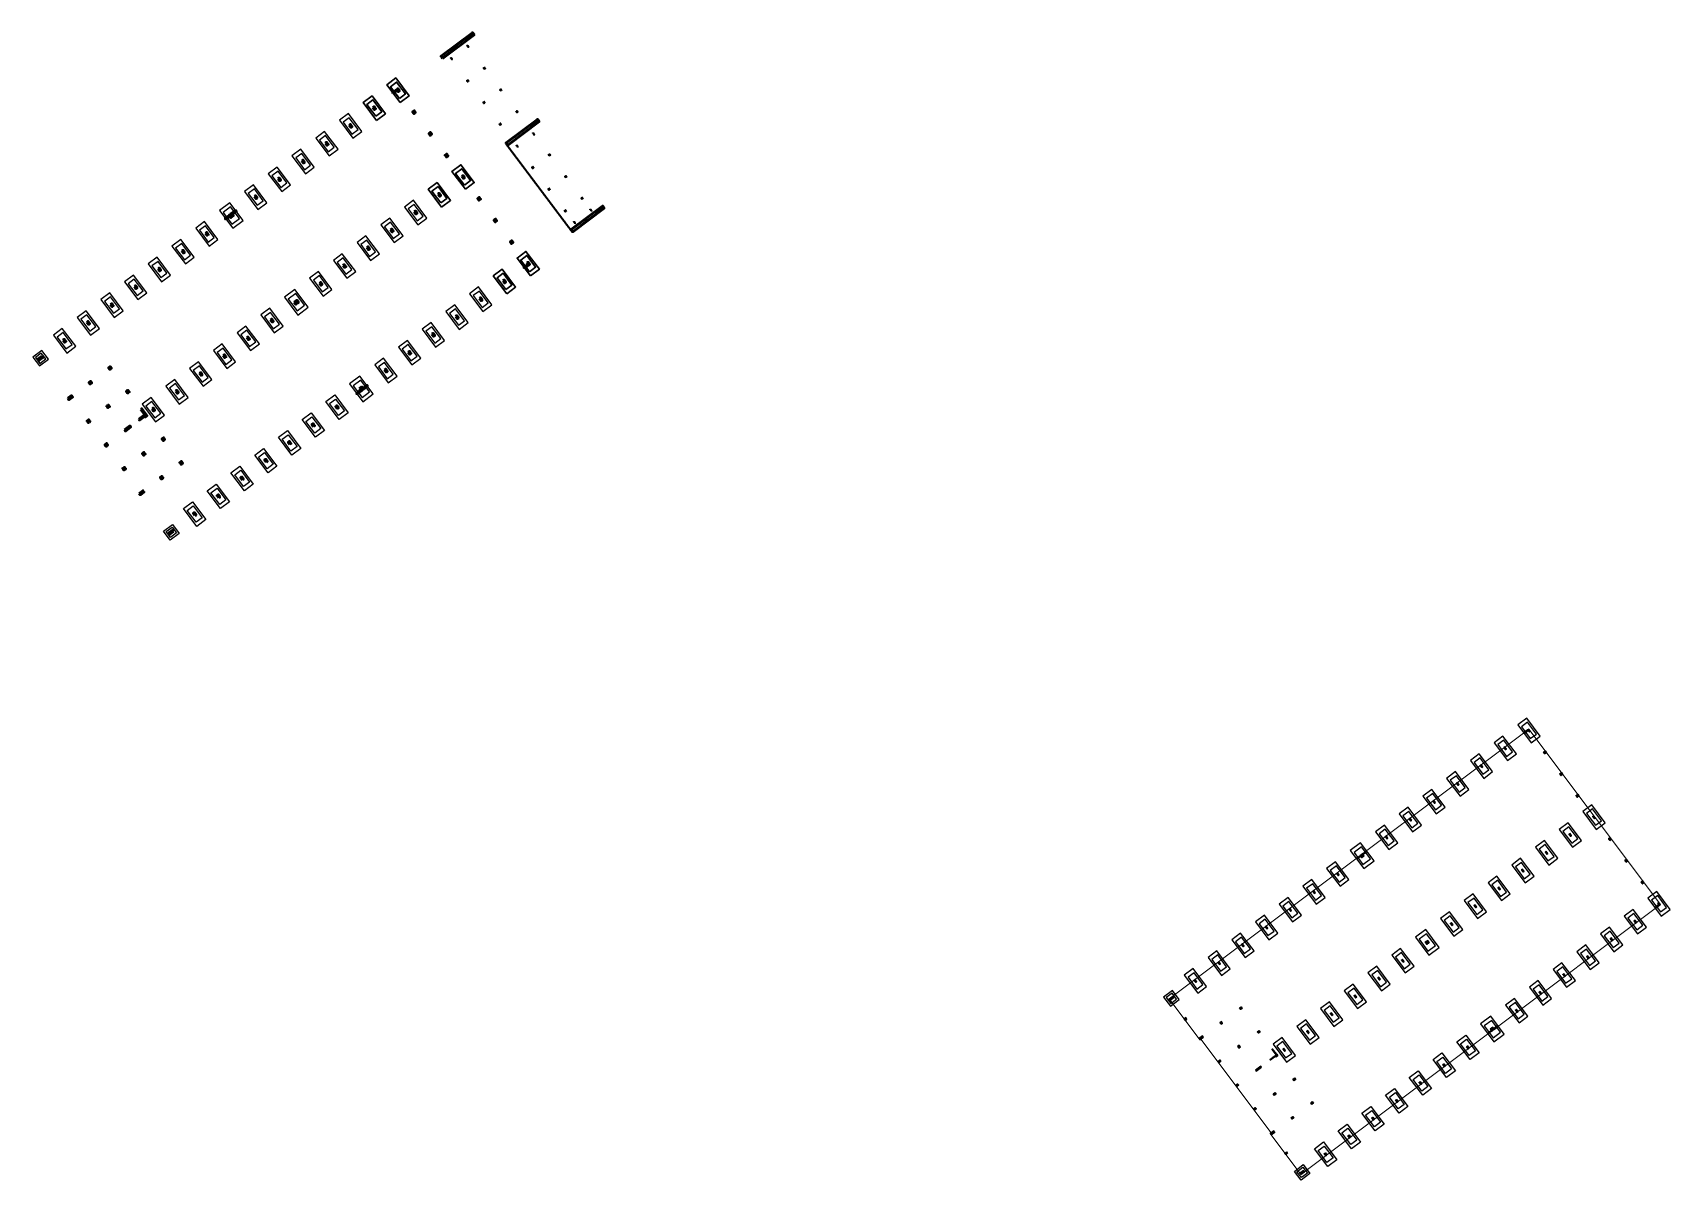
# Model space of a CAD drawing. Header units: metres. Extents: x 7509600 to 7509967, y 4729000 to 4729257.
import ezdxf

# ---------------------------------------------------------------- set-up
doc = ezdxf.new("R2010")
doc.units = ezdxf.units.M
doc.layers.get('0').update_dxf_attribs({"lineweight": 0})
for name, color, linetype, lineweight in [('Dimensionet', 150, 'Continuous', 15), ('Pllaka 0 kontrapllaka_Pen_No__2', 7, 'Continuous', 18), ('Shtyllat', 1, 'Continuous', 25)]:
    doc.layers.add(name, color=color, linetype=linetype, lineweight=lineweight)
pattern_1 = [(351.9038123, (7508453.007808, 4729696.604366), (0.0044715226, 0.0314335487), []), (81.9038123, (7508453.007808, 4729696.604366), (-0.0314335487, 0.0044715226), [])]
pattern_2 = [(351.90381234891, (0, 0), (0.0001760441967391, 0.0012375412885211), []), (81.90381234891, (0, 0), (-0.00123754128852111, 0.0001760441967391), [])]
pattern_3 = [(351.9038123, (7508453.007808, 4729696.604366), (0.0044715226, 0.0314335487), []), (81.9038123, (7508453.007808, 4729696.604366), (-0.0314335487, 0.0044715226), [])]

msp = doc.modelspace()

# ---------------------------------------------------------------- hatches: boundary and pattern name
h = msp.add_hatch()
h.set_pattern_fill('ANSI37', color=256, scale=0.01, angle=-53.0962)
h.set_pattern_definition([(351.9038123, (7508525.54021, 4729715.427665), (0.0044715226, 0.0314335487), []), (81.9038123, (7508525.54021, 4729715.427665), (-0.0314335487, 0.0044715226), [])])
h.paths.add_polyline_path([(7509871.02, 4729037.97), (7509870.86, 4729037.85), (7509870.59, 4729038.21), (7509870.95, 4729038.48), (7509871.22, 4729038.13)])
h.paths.add_polyline_path([(7509875.01, 4729032.66), (7509874.85, 4729032.54), (7509874.58, 4729032.9), (7509874.94, 4729033.17), (7509875.21, 4729032.81)])
h.paths.add_polyline_path([(7509877.83, 4729028.9), (7509878.74, 4729027.7), (7509878.94, 4729027.85), (7509878.03, 4729029.05)])
h.paths.add_polyline_path([(7509877.38, 4729026.68), (7509878.58, 4729027.58), (7509878.73, 4729027.38), (7509877.53, 4729026.48)])
h.paths.add_polyline_path([(7509879.01, 4729027.34), (7509878.85, 4729027.22), (7509878.58, 4729027.58), (7509878.94, 4729027.85), (7509879.21, 4729027.49)])
h.paths.add_polyline_path([(7509883, 4729022.02), (7509882.84, 4729021.9), (7509882.57, 4729022.26), (7509882.93, 4729022.53), (7509883.2, 4729022.17)])
h.paths.add_polyline_path([(7509886.99, 4729016.7), (7509886.83, 4729016.58), (7509886.56, 4729016.94), (7509886.92, 4729017.21), (7509887.19, 4729016.85)])
h.paths.add_polyline_path([(7509882.59, 4729013.4), (7509882.43, 4729013.28), (7509882.16, 4729013.64), (7509882.52, 4729013.91), (7509882.79, 4729013.55)])
h.paths.add_polyline_path([(7509878.6, 4729018.72), (7509878.44, 4729018.6), (7509878.17, 4729018.96), (7509878.53, 4729019.23), (7509878.8, 4729018.87)])
h.paths.add_polyline_path([(7509874.18, 4729024.28), (7509874.36, 4729024.04), (7509875.54, 4729024.93), (7509875.36, 4729025.17)])
h.paths.add_polyline_path([(7509870.34, 4729029.71), (7509870.18, 4729029.59), (7509870.45, 4729029.23), (7509870.81, 4729029.5), (7509870.54, 4729029.86)])
h.paths.add_polyline_path([(7509866.35, 4729035.03), (7509866.19, 4729034.91), (7509866.46, 4729034.55), (7509866.82, 4729034.82), (7509866.55, 4729035.18)])
h.paths.add_polyline_path([(7509861.47, 4729031.37), (7509861.71, 4729031.05), (7509862.51, 4729031.65), (7509862.27, 4729031.97)])
h.paths.add_polyline_path([(7509866.22, 4729026.05), (7509866.06, 4729025.93), (7509865.79, 4729026.29), (7509866.15, 4729026.56), (7509866.42, 4729026.2)])
h.paths.add_polyline_path([(7509870.21, 4729020.73), (7509870.05, 4729020.61), (7509869.78, 4729020.97), (7509870.14, 4729021.24), (7509870.41, 4729020.88)])
h.paths.add_polyline_path([(7509874.2, 4729015.42), (7509874.04, 4729015.3), (7509873.77, 4729015.66), (7509874.13, 4729015.93), (7509874.4, 4729015.57)])
h.paths.add_polyline_path([(7509877.48, 4729010.06), (7509877.72, 4729009.74), (7509878.52, 4729010.34), (7509878.28, 4729010.66)])
at = {"layer": 'Shtyllat'}
h = msp.add_hatch(dxfattribs=at)
h.set_pattern_fill('ANSI37', color=3, scale=0.04, angle=-53.0962)
h.set_pattern_definition([(351.9038124, (7508678.55568, 4731185.05008), (0.0178860904, 0.125734195), []), (81.9038124, (7508678.55568, 4731185.05008), (-0.125734195, 0.0178860904), [])])
h.paths.add_polyline_path([(7509694.01, 4729250.73), (7509694.25, 4729250.91), (7509693.89, 4729251.39), (7509693.65, 4729251.21)])
h = msp.add_hatch(dxfattribs=at)
h.set_pattern_fill('ANSI37', scale=0.015, angle=-53.0962)
h.set_pattern_definition([(351.9038124, (7508765.92461, 4731068.701617), (0.0067072839, 0.0471503231), []), (81.9038124, (7508765.92461, 4731068.701617), (-0.0471503231, 0.0067072839), [])])
h.paths.add_polyline_path([(7509694.61, 4729253.67), (7509694.68, 4729253.57), (7509695.16, 4729253.93), (7509695.09, 4729254.03)])
h.paths.add_polyline_path([(7509695.09, 4729254.03), (7509695.01, 4729254.13), (7509694.53, 4729253.77), (7509694.61, 4729253.67)])
h = msp.add_hatch(dxfattribs=at)
h.set_pattern_fill('ANSI37', color=3, scale=0.04, angle=-53.0962)
h.set_pattern_definition([(351.9038124, (7508682.23711, 4731187.81456), (0.0178860904, 0.125734195), []), (81.9038124, (7508682.23711, 4731187.81456), (-0.125734195, 0.0178860904), [])])
h.paths.add_polyline_path([(7509697.69, 4729253.49), (7509697.93, 4729253.67), (7509697.57, 4729254.15), (7509697.33, 4729253.97)])
h = msp.add_hatch(dxfattribs=at)
h.set_pattern_fill('ANSI37', color=3, scale=0.04, angle=-53.0962)
h.set_pattern_definition([(351.903812, (7508762.38179, 4731073.41954), (0.01788609, 0.125734195), []), (81.903812, (7508762.38179, 4731073.41954), (-0.125734195, 0.01788609), [])])
h.paths.add_polyline_path([(7509701.01, 4729248.94), (7509701.28, 4729248.58), (7509701.64, 4729248.85), (7509701.37, 4729249.21)])
h.paths.add_polyline_path([(7509697.52, 4729245.75), (7509697.88, 4729246.02), (7509697.61, 4729246.38), (7509697.25, 4729246.11)])
h = msp.add_hatch(dxfattribs=at)
h.set_pattern_fill('ANSI37', color=3, scale=0.04, angle=-53.0962)
h.set_pattern_definition([(351.903812, (7508766.0297, 4731068.56168), (0.01788609, 0.125734195), []), (81.903812, (7508766.0297, 4731068.56168), (-0.125734195, 0.01788609), [])])
h.paths.add_polyline_path([(7509704.66, 4729244.08), (7509704.93, 4729243.72), (7509705.29, 4729243.99), (7509705.02, 4729244.35)])
h.paths.add_polyline_path([(7509701.17, 4729240.89), (7509701.53, 4729241.16), (7509701.26, 4729241.52), (7509700.9, 4729241.25)])
h = msp.add_hatch(dxfattribs=at)
h.set_pattern_fill('ANSI37', color=3, scale=0.04, angle=-53.0962)
h.set_pattern_definition([(351.903812, (7508769.67757, 4731063.70384), (0.01788609, 0.125734195), []), (81.903812, (7508769.67757, 4731063.70384), (-0.125734195, 0.01788609), [])])
h.paths.add_polyline_path([(7509708.31, 4729239.22), (7509708.58, 4729238.86), (7509708.94, 4729239.13), (7509708.67, 4729239.49)])
h.paths.add_polyline_path([(7509704.82, 4729236.04), (7509705.18, 4729236.31), (7509704.91, 4729236.67), (7509704.55, 4729236.4)])
h = msp.add_hatch(dxfattribs=at)
h.set_pattern_fill('ANSI37', color=3, scale=0.04, angle=-53.0962)
h.set_pattern_definition([(351.9038124, (7508696.96825, 4731168.19715), (0.0178860904, 0.125734195), []), (81.9038124, (7508696.96825, 4731168.19715), (-0.125734195, 0.0178860904), [])])
h.paths.add_polyline_path([(7509712.42, 4729233.87), (7509712.66, 4729234.05), (7509712.3, 4729234.53), (7509712.06, 4729234.35)])
h = msp.add_hatch(dxfattribs=at)
h.set_pattern_fill('ANSI37', scale=0.015, angle=-53.0962)
h.set_pattern_definition([(351.9038124, (7508766.029694, 4731068.56168), (0.0067072839, 0.0471503231), []), (81.9038124, (7508766.029694, 4731068.56168), (-0.0471503231, 0.0067072839), [])])
h.paths.add_polyline_path([(7509720.96, 4729212.09), (7509721.12, 4729212.21), (7509706.34, 4729231.88), (7509706.18, 4729231.76)])
h = msp.add_hatch(dxfattribs=at)
h.set_pattern_fill('ANSI37', color=3, scale=0.04, angle=-53.0962)
h.set_pattern_definition([(351.9038124, (7508693.28682, 4731165.43267), (0.0178860904, 0.125734195), []), (81.9038124, (7508693.28682, 4731165.43267), (-0.125734195, 0.0178860904), [])])
h.paths.add_polyline_path([(7509708.74, 4729231.11), (7509708.98, 4729231.29), (7509708.62, 4729231.77), (7509708.38, 4729231.59)])
h = msp.add_hatch(dxfattribs=at)
h.set_pattern_fill('ANSI37', color=3, scale=0.04, angle=-53.0962)
h.set_pattern_definition([(351.903812, (7508776.9733, 4731053.98818), (0.01788609, 0.125734195), []), (81.903812, (7508776.9733, 4731053.98818), (-0.125734195, 0.01788609), [])])
h.paths.add_polyline_path([(7509715.6, 4729229.51), (7509715.87, 4729229.15), (7509716.23, 4729229.42), (7509715.96, 4729229.78)])
h.paths.add_polyline_path([(7509712.11, 4729226.32), (7509712.47, 4729226.59), (7509712.2, 4729226.95), (7509711.84, 4729226.68)])
h = msp.add_hatch(dxfattribs=at)
h.set_pattern_fill('ANSI37', color=3, scale=0.04, angle=-53.0962)
h.set_pattern_definition([(351.903812, (7508780.6212, 4731049.13031), (0.01788609, 0.125734195), []), (81.903812, (7508780.6212, 4731049.13031), (-0.125734195, 0.01788609), [])])
h.paths.add_polyline_path([(7509719.25, 4729224.65), (7509719.52, 4729224.29), (7509719.88, 4729224.56), (7509719.61, 4729224.92)])
h.paths.add_polyline_path([(7509715.76, 4729221.46), (7509716.12, 4729221.73), (7509715.85, 4729222.09), (7509715.49, 4729221.82)])
h = msp.add_hatch(dxfattribs=at)
h.set_pattern_fill('ANSI37', color=3, scale=0.04, angle=-53.0962)
h.set_pattern_definition([(351.903812, (7508784.26907, 4731044.27247), (0.01788609, 0.125734195), []), (81.903812, (7508784.26907, 4731044.27247), (-0.125734195, 0.01788609), [])])
h.paths.add_polyline_path([(7509722.9, 4729219.79), (7509723.17, 4729219.43), (7509723.53, 4729219.7), (7509723.26, 4729220.06)])
h.paths.add_polyline_path([(7509719.41, 4729216.6), (7509719.77, 4729216.87), (7509719.5, 4729217.23), (7509719.14, 4729216.96)])
h = msp.add_hatch(dxfattribs=at)
h.set_pattern_fill('ANSI37', color=3, scale=0.04, angle=-53.0962)
h.set_pattern_definition([(351.9038124, (7508706.15065, 4731148.30203), (0.0178860904, 0.125734195), []), (81.9038124, (7508706.15065, 4731148.30203), (-0.125734195, 0.0178860904), [])])
h.paths.add_polyline_path([(7509721.6, 4729213.98), (7509721.84, 4729214.16), (7509721.48, 4729214.64), (7509721.24, 4729214.46)])
h = msp.add_hatch(dxfattribs=at)
h.set_pattern_fill('ANSI37', scale=0.015, angle=-53.0962)
h.set_pattern_definition([(351.9038124, (7508795.317785, 4731029.55901), (0.0067072839, 0.0471503231), []), (81.9038124, (7508795.317785, 4731029.55901), (-0.0471503231, 0.0067072839), [])])
h.paths.add_polyline_path([(7509724.56, 4729214.79), (7509724.48, 4729214.89), (7509724, 4729214.53), (7509724.08, 4729214.43)])
h.paths.add_polyline_path([(7509724.48, 4729214.89), (7509724.41, 4729214.99), (7509723.93, 4729214.63), (7509724, 4729214.53)])
h = msp.add_hatch(dxfattribs=at)
h.set_pattern_fill('ANSI37', color=3, scale=0.04, angle=-53.0962)
h.set_pattern_definition([(351.9038124, (7508709.83208, 4731151.06651), (0.0178860904, 0.125734195), []), (81.9038124, (7508709.83208, 4731151.06651), (-0.125734195, 0.0178860904), [])])
h.paths.add_polyline_path([(7509725.28, 4729216.74), (7509725.52, 4729216.92), (7509725.16, 4729217.4), (7509724.92, 4729217.22)])
h = msp.add_hatch(dxfattribs=at)
h.set_pattern_fill('ANSI37', color=0, scale=0.01, angle=-53.0962)
h.set_pattern_definition(pattern_1)
h.paths.add_polyline_path([(7509934.43, 4729099.75), (7509935.31, 4729100.41), (7509935.19, 4729100.57), (7509934.31, 4729099.91)])
h.paths.add_polyline_path([(7509963.85, 4729060.57), (7509964.73, 4729061.23), (7509964.61, 4729061.39), (7509963.73, 4729060.73)])
h = msp.add_hatch(dxfattribs=at)
h.set_pattern_fill('ANSI37', color=0, scale=0.01, angle=-53.0962)
h.set_pattern_definition([(351.9038123, (7508527.774588, 4729752.748632), (0.0044715226, 0.0314335487), []), (81.9038123, (7508527.774588, 4729752.748632), (-0.0314335487, 0.0044715226), [])])
h.paths.add_polyline_path([(7509935.19, 4729100.57), (7509935.55, 4729100.09), (7509935.79, 4729100.27), (7509935.43, 4729100.75)])
h.paths.add_polyline_path([(7509964.73, 4729061.23), (7509964.37, 4729061.71), (7509964.61, 4729061.89), (7509964.97, 4729061.41)])
h = msp.add_hatch(dxfattribs=at)
h.set_pattern_fill('ANSI37', color=0, scale=0.01, angle=-53.0962)
h.set_pattern_definition([(351.9038123, (7508522.45695, 4729748.755484), (0.0044715226, 0.0314335487), []), (81.9038123, (7508522.45695, 4729748.755484), (-0.0314335487, 0.0044715226), [])])
h.paths.add_polyline_path([(7509929.87, 4729096.58), (7509930.23, 4729096.1), (7509930.47, 4729096.28), (7509930.11, 4729096.76)])
h.paths.add_polyline_path([(7509959.41, 4729057.24), (7509959.05, 4729057.72), (7509959.29, 4729057.9), (7509959.65, 4729057.42)])
h = msp.add_hatch(dxfattribs=at)
h.set_pattern_fill('ANSI37', color=0, scale=0.01, angle=-53.0962)
h.set_pattern_definition(pattern_2)
h.paths.add_polyline_path([(7509938.92, 4729095.69), (7509938.94, 4729095.7), (7509939.21, 4729095.34), (7509939.03, 4729095.21), (7509938.76, 4729095.57)])
h.paths.add_polyline_path([(7509939.12, 4729095.84), (7509939.39, 4729095.48), (7509939.21, 4729095.34), (7509938.94, 4729095.7)])
h = msp.add_hatch(dxfattribs=at)
h.set_pattern_fill('ANSI37', color=0, scale=0.01, angle=-53.0962)
h.set_pattern_definition([(351.9038123, (7508517.139313, 4729744.762336), (0.0044715226, 0.0314335487), []), (81.9038123, (7508517.139313, 4729744.762336), (-0.0314335487, 0.0044715226), [])])
h.paths.add_polyline_path([(7509924.55, 4729092.59), (7509924.91, 4729092.11), (7509925.15, 4729092.29), (7509924.79, 4729092.77)])
h.paths.add_polyline_path([(7509954.1, 4729053.24), (7509953.73, 4729053.72), (7509953.97, 4729053.9), (7509954.33, 4729053.42)])
h = msp.add_hatch(dxfattribs=at)
h.set_pattern_fill('ANSI37', color=0, scale=0.01, angle=-53.0962)
h.set_pattern_definition(pattern_2)
h.paths.add_polyline_path([(7509942.57, 4729090.83), (7509942.59, 4729090.84), (7509942.86, 4729090.48), (7509942.68, 4729090.35), (7509942.41, 4729090.71)])
h.paths.add_polyline_path([(7509942.77, 4729090.98), (7509943.04, 4729090.62), (7509942.86, 4729090.48), (7509942.59, 4729090.84)])
h = msp.add_hatch(dxfattribs=at)
h.set_pattern_fill('ANSI37', color=0, scale=0.01, angle=-53.0962)
h.set_pattern_definition([(351.9038123, (7508511.821676, 4729740.769187), (0.0044715226, 0.0314335487), []), (81.9038123, (7508511.821676, 4729740.769187), (-0.0314335487, 0.0044715226), [])])
h.paths.add_polyline_path([(7509919.23, 4729088.59), (7509919.59, 4729088.11), (7509919.83, 4729088.29), (7509919.47, 4729088.77)])
h.paths.add_polyline_path([(7509948.78, 4729049.25), (7509948.42, 4729049.73), (7509948.66, 4729049.91), (7509949.02, 4729049.43)])
h = msp.add_hatch(dxfattribs=at)
h.set_pattern_fill('ANSI37', color=0, scale=0.01, angle=-53.0962)
h.set_pattern_definition(pattern_2)
h.paths.add_polyline_path([(7509946.22, 4729085.97), (7509946.24, 4729085.98), (7509946.51, 4729085.62), (7509946.33, 4729085.49), (7509946.06, 4729085.85)])
h.paths.add_polyline_path([(7509946.42, 4729086.12), (7509946.69, 4729085.76), (7509946.51, 4729085.62), (7509946.24, 4729085.98)])
h = msp.add_hatch(dxfattribs=at)
h.set_pattern_fill('ANSI37', color=0, scale=0.01, angle=-53.0962)
h.set_pattern_definition([(351.9038123, (7508506.50404, 4729736.77604), (0.0044715226, 0.0314335487), []), (81.9038123, (7508506.50404, 4729736.77604), (-0.0314335487, 0.0044715226), [])])
h.paths.add_polyline_path([(7509913.92, 4729084.6), (7509914.28, 4729084.12), (7509914.52, 4729084.3), (7509914.16, 4729084.78)])
h.paths.add_polyline_path([(7509943.46, 4729045.26), (7509943.1, 4729045.74), (7509943.34, 4729045.92), (7509943.7, 4729045.44)])
h = msp.add_hatch(dxfattribs=at)
h.set_pattern_fill('ANSI37', color=0, scale=0.01, angle=-53.0962)
h.set_pattern_definition([(351.9038123, (7508501.1864, 4729732.78289), (0.0044715226, 0.0314335487), []), (81.9038123, (7508501.1864, 4729732.78289), (-0.0314335487, 0.0044715226), [])])
h.paths.add_polyline_path([(7509908.6, 4729080.61), (7509908.96, 4729080.13), (7509909.2, 4729080.31), (7509908.84, 4729080.79)])
h.paths.add_polyline_path([(7509938.14, 4729041.26), (7509937.78, 4729041.74), (7509938.02, 4729041.92), (7509938.38, 4729041.44)])
h = msp.add_hatch(dxfattribs=at)
h.set_pattern_fill('ANSI37', color=0, scale=0.01, angle=-53.0962)
h.set_pattern_definition(pattern_1)
h.paths.add_polyline_path([(7509949.78, 4729081.14), (7509950.14, 4729080.66), (7509950.38, 4729080.84), (7509950.02, 4729081.32)])
h = msp.add_hatch(dxfattribs=at)
h.set_pattern_fill('ANSI37', color=0, scale=0.01, angle=-53.0962)
h.set_pattern_definition([(351.9038123, (7508495.868764, 4729728.789743), (0.0044715226, 0.0314335487), []), (81.9038123, (7508495.868764, 4729728.789743), (-0.0314335487, 0.0044715226), [])])
h.paths.add_polyline_path([(7509903.28, 4729076.61), (7509903.64, 4729076.13), (7509903.88, 4729076.31), (7509903.52, 4729076.79)])
h.paths.add_polyline_path([(7509932.82, 4729037.27), (7509932.46, 4729037.75), (7509932.7, 4729037.93), (7509933.06, 4729037.45)])
h = msp.add_hatch(dxfattribs=at)
h.set_pattern_fill('ANSI37', color=0, scale=0.01, angle=-53.0962)
h.set_pattern_definition([(351.9038123, (7508447.690188, 4729692.61123), (0.0044715226, 0.0314335487), []), (81.9038123, (7508447.690188, 4729692.61123), (-0.0314335487, 0.0044715226), [])])
h.paths.add_polyline_path([(7509944.46, 4729077.15), (7509944.82, 4729076.67), (7509945.06, 4729076.85), (7509944.7, 4729077.33)])
h = msp.add_hatch(dxfattribs=at)
h.set_pattern_fill('ANSI37', color=0, scale=0.01, angle=-53.0962)
h.set_pattern_definition(pattern_2)
h.paths.add_polyline_path([(7509953.78, 4729075.89), (7509953.8, 4729075.91), (7509953.53, 4729076.27), (7509953.35, 4729076.13), (7509953.62, 4729075.77)])
h.paths.add_polyline_path([(7509953.98, 4729076.04), (7509953.71, 4729076.4), (7509953.53, 4729076.27), (7509953.8, 4729075.91)])
h = msp.add_hatch(dxfattribs=at)
h.set_pattern_fill('ANSI37', color=0, scale=0.01, angle=-53.0962)
h.set_pattern_definition(pattern_1)
h.paths.add_polyline_path([(7509896.88, 4729071.56), (7509896.76, 4729071.72), (7509897.64, 4729072.38), (7509897.76, 4729072.22)])
h.paths.add_polyline_path([(7509898.32, 4729072.64), (7509898.2, 4729072.8), (7509899.08, 4729073.46), (7509899.2, 4729073.3)])
h = msp.add_hatch(dxfattribs=at)
h.set_pattern_fill('ANSI37', color=0, scale=0.01, angle=-53.0962)
h.set_pattern_definition([(351.9038123, (7508490.23127, 4729724.556405), (0.0044715226, 0.0314335487), []), (81.9038123, (7508490.23127, 4729724.556405), (-0.0314335487, 0.0044715226), [])])
h.paths.add_polyline_path([(7509897.64, 4729072.38), (7509898, 4729071.9), (7509898.24, 4729072.08), (7509897.88, 4729072.56)])
h.paths.add_polyline_path([(7509927.19, 4729033.04), (7509926.83, 4729033.52), (7509927.07, 4729033.7), (7509927.43, 4729033.22)])
h = msp.add_hatch(dxfattribs=at)
h.set_pattern_fill('ANSI37', color=0, scale=0.01, angle=-53.0962)
h.set_pattern_definition([(351.9038123, (7508490.551127, 4729724.796594), (0.0044715226, 0.0314335487), []), (81.9038123, (7508490.551127, 4729724.796594), (-0.0314335487, 0.0044715226), [])])
h.paths.add_polyline_path([(7509897.96, 4729072.62), (7509898.32, 4729072.14), (7509898.56, 4729072.32), (7509898.2, 4729072.8)])
h.paths.add_polyline_path([(7509927.51, 4729033.28), (7509927.15, 4729033.76), (7509927.39, 4729033.94), (7509927.75, 4729033.46)])
h = msp.add_hatch(dxfattribs=at)
h.set_pattern_fill('ANSI37', color=0, scale=0.01, angle=-53.0962)
h.set_pattern_definition([(351.9038123, (7508442.37255, 4729688.618083), (0.0044715226, 0.0314335487), []), (81.9038123, (7508442.37255, 4729688.618083), (-0.0314335487, 0.0044715226), [])])
h.paths.add_polyline_path([(7509939.14, 4729073.16), (7509939.5, 4729072.68), (7509939.74, 4729072.86), (7509939.38, 4729073.34)])
h = msp.add_hatch(dxfattribs=at)
h.set_pattern_fill('ANSI37', color=0, scale=0.01, angle=-53.0962)
h.set_pattern_definition(pattern_2)
h.paths.add_polyline_path([(7509957.43, 4729071.04), (7509957.45, 4729071.05), (7509957.18, 4729071.41), (7509957, 4729071.28), (7509957.27, 4729070.92)])
h.paths.add_polyline_path([(7509957.63, 4729071.19), (7509957.36, 4729071.55), (7509957.18, 4729071.41), (7509957.45, 4729071.05)])
h = msp.add_hatch(dxfattribs=at)
h.set_pattern_fill('ANSI37', color=0, scale=0.01, angle=-53.0962)
h.set_pattern_definition([(351.9038123, (7508484.913632, 4729720.563256), (0.0044715226, 0.0314335487), []), (81.9038123, (7508484.913632, 4729720.563256), (-0.0314335487, 0.0044715226), [])])
h.paths.add_polyline_path([(7509892.33, 4729068.39), (7509892.69, 4729067.91), (7509892.93, 4729068.09), (7509892.57, 4729068.57)])
h.paths.add_polyline_path([(7509921.87, 4729029.05), (7509921.51, 4729029.52), (7509921.75, 4729029.71), (7509922.11, 4729029.23)])
h = msp.add_hatch(dxfattribs=at)
h.set_pattern_fill('ANSI37', color=0, scale=0.01, angle=-53.0962)
h.set_pattern_definition([(351.9038123, (7508437.054913, 4729684.624934), (0.0044715226, 0.0314335487), []), (81.9038123, (7508437.054913, 4729684.624934), (-0.0314335487, 0.0044715226), [])])
h.paths.add_polyline_path([(7509933.83, 4729069.16), (7509934.19, 4729068.68), (7509934.43, 4729068.86), (7509934.07, 4729069.34)])
h = msp.add_hatch(dxfattribs=at)
h.set_pattern_fill('ANSI37', color=0, scale=0.01, angle=-53.0962)
h.set_pattern_definition([(351.9038123, (7508479.595994, 4729716.570108), (0.0044715226, 0.0314335487), []), (81.9038123, (7508479.595994, 4729716.570108), (-0.0314335487, 0.0044715226), [])])
h.paths.add_polyline_path([(7509887.01, 4729064.39), (7509887.37, 4729063.91), (7509887.61, 4729064.09), (7509887.25, 4729064.57)])
h.paths.add_polyline_path([(7509916.55, 4729025.05), (7509916.19, 4729025.53), (7509916.43, 4729025.71), (7509916.79, 4729025.23)])
h = msp.add_hatch(dxfattribs=at)
h.set_pattern_fill('ANSI37', color=0, scale=0.01, angle=-53.0962)
h.set_pattern_definition([(351.9038123, (7508431.737276, 4729680.631786), (0.0044715226, 0.0314335487), []), (81.9038123, (7508431.737276, 4729680.631786), (-0.0314335487, 0.0044715226), [])])
h.paths.add_polyline_path([(7509928.51, 4729065.17), (7509928.87, 4729064.69), (7509929.11, 4729064.87), (7509928.75, 4729065.35)])
h = msp.add_hatch(dxfattribs=at)
h.set_pattern_fill('ANSI37', color=0, scale=0.01, angle=-53.0962)
h.set_pattern_definition([(351.90381234891, (0, 0), (0.0001760441967391, 0.00123754128852111), []), (81.90381234891, (0, 0), (-0.00123754128852111, 0.0001760441967391), [])])
h.paths.add_polyline_path([(7509960.65, 4729066.42), (7509960.92, 4729066.06), (7509961.28, 4729066.33), (7509961.01, 4729066.69)])
h = msp.add_hatch(dxfattribs=at)
h.set_pattern_fill('ANSI37', color=0, scale=0.01, angle=-53.0962)
h.set_pattern_definition([(351.9038123, (7508474.278357, 4729712.57696), (0.0044715226, 0.0314335487), []), (81.9038123, (7508474.278357, 4729712.57696), (-0.0314335487, 0.0044715226), [])])
h.paths.add_polyline_path([(7509881.69, 4729060.4), (7509882.05, 4729059.92), (7509882.29, 4729060.1), (7509881.93, 4729060.58)])
h.paths.add_polyline_path([(7509911.23, 4729021.06), (7509910.87, 4729021.54), (7509911.11, 4729021.72), (7509911.47, 4729021.24)])
h = msp.add_hatch(dxfattribs=at)
h.set_pattern_fill('ANSI37', color=0, scale=0.01, angle=-53.0962)
h.set_pattern_definition([(351.9038123, (7508426.41964, 4729676.638638), (0.0044715226, 0.0314335487), []), (81.9038123, (7508426.41964, 4729676.638638), (-0.0314335487, 0.0044715226), [])])
h.paths.add_polyline_path([(7509923.19, 4729061.18), (7509923.55, 4729060.7), (7509923.79, 4729060.88), (7509923.43, 4729061.36)])
h = msp.add_hatch(dxfattribs=at)
h.set_pattern_fill('ANSI37', color=0, scale=0.01, angle=-53.0962)
h.set_pattern_definition([(351.9038123, (7508468.96072, 4729708.58381), (0.0044715226, 0.0314335487), []), (81.9038123, (7508468.96072, 4729708.58381), (-0.0314335487, 0.0044715226), [])])
h.paths.add_polyline_path([(7509876.37, 4729056.41), (7509876.73, 4729055.93), (7509876.97, 4729056.11), (7509876.61, 4729056.59)])
h.paths.add_polyline_path([(7509905.92, 4729017.07), (7509905.56, 4729017.55), (7509905.8, 4729017.73), (7509906.16, 4729017.25)])
h = msp.add_hatch(dxfattribs=at)
h.set_pattern_fill('ANSI37', color=0, scale=0.01, angle=-53.0962)
h.set_pattern_definition([(351.9038123, (7508421.102, 4729672.64549), (0.0044715226, 0.0314335487), []), (81.9038123, (7508421.102, 4729672.64549), (-0.0314335487, 0.0044715226), [])])
h.paths.add_polyline_path([(7509917.87, 4729057.18), (7509918.23, 4729056.7), (7509918.47, 4729056.88), (7509918.11, 4729057.36)])
h = msp.add_hatch(dxfattribs=at)
h.set_pattern_fill('ANSI37', color=0, scale=0.01, angle=-53.0962)
h.set_pattern_definition([(351.9038123, (7508463.643082, 4729704.590663), (0.0044715226, 0.0314335487), []), (81.9038123, (7508463.643082, 4729704.590663), (-0.0314335487, 0.0044715226), [])])
h.paths.add_polyline_path([(7509871.06, 4729052.42), (7509871.42, 4729051.94), (7509871.66, 4729052.12), (7509871.3, 4729052.6)])
h.paths.add_polyline_path([(7509900.6, 4729013.07), (7509900.24, 4729013.55), (7509900.48, 4729013.73), (7509900.84, 4729013.25)])
h = msp.add_hatch(dxfattribs=at)
h.set_pattern_fill('ANSI37', color=0, scale=0.01, angle=-53.0962)
h.set_pattern_definition([(351.9038123, (7508415.464506, 4729668.412152), (0.0044715226, 0.0314335487), []), (81.9038123, (7508415.464506, 4729668.412152), (-0.0314335487, 0.0044715226), [])])
h.paths.add_polyline_path([(7509912.24, 4729052.95), (7509912.6, 4729052.47), (7509912.84, 4729052.65), (7509912.48, 4729053.13)])
h = msp.add_hatch(dxfattribs=at)
h.set_pattern_fill('ANSI37', color=0, scale=0.01, angle=-53.0962)
h.set_pattern_definition([(351.9038123, (7508415.784364, 4729668.65234), (0.0044715226, 0.0314335487), []), (81.9038123, (7508415.784364, 4729668.65234), (-0.0314335487, 0.0044715226), [])])
h.paths.add_polyline_path([(7509912.56, 4729053.19), (7509912.92, 4729052.71), (7509913.16, 4729052.89), (7509912.79, 4729053.37)])
h = msp.add_hatch(dxfattribs=at)
h.set_pattern_fill('ANSI37', color=0, scale=0.01, angle=-53.0962)
h.set_pattern_definition([(351.9038123, (7508410.14687, 4729664.419003), (0.0044715226, 0.0314335487), []), (81.9038123, (7508410.14687, 4729664.419003), (-0.0314335487, 0.0044715226), [])])
h.paths.add_polyline_path([(7509906.92, 4729048.96), (7509907.28, 4729048.48), (7509907.52, 4729048.66), (7509907.16, 4729049.14)])
h = msp.add_hatch(dxfattribs=at)
h.set_pattern_fill('ANSI37', color=0, scale=0.01, angle=-53.0962)
h.set_pattern_definition([(351.9038123, (7508458.325445, 4729700.597515), (0.0044715226, 0.0314335487), []), (81.9038123, (7508458.325445, 4729700.597515), (-0.0314335487, 0.0044715226), [])])
h.paths.add_polyline_path([(7509865.74, 4729048.42), (7509866.1, 4729047.94), (7509866.34, 4729048.12), (7509865.98, 4729048.6)])
h.paths.add_polyline_path([(7509895.28, 4729009.08), (7509894.92, 4729009.56), (7509895.16, 4729009.74), (7509895.52, 4729009.26)])
h = msp.add_hatch(dxfattribs=at)
h.set_pattern_fill('ANSI37', color=0, scale=0.01, angle=-53.0962)
h.set_pattern_definition([(351.9038123, (7508404.82923, 4729660.425855), (0.0044715226, 0.0314335487), []), (81.9038123, (7508404.82923, 4729660.425855), (-0.0314335487, 0.0044715226), [])])
h.paths.add_polyline_path([(7509901.6, 4729044.96), (7509901.96, 4729044.48), (7509902.2, 4729044.66), (7509901.84, 4729045.14)])
h = msp.add_hatch(dxfattribs=at)
h.set_pattern_fill('ANSI37', color=0, scale=0.01, angle=-53.0962)
h.set_pattern_definition(pattern_3)
h.paths.add_polyline_path([(7509860.42, 4729044.43), (7509860.78, 4729043.95), (7509861.02, 4729044.13), (7509860.66, 4729044.61)])
h = msp.add_hatch(dxfattribs=at)
h.set_pattern_fill('ANSI37', color=0, scale=0.01, angle=-53.0962)
h.set_pattern_definition([(351.9038123, (7508453.007808, 4729696.604366), (0.0044715226, 0.0314335487), []), (81.9038123, (7508453.007808, 4729696.604366), (-0.0314335487, 0.0044715226), [])])
h.paths.add_polyline_path([(7509860.42, 4729044.43), (7509860.78, 4729043.95), (7509861.02, 4729044.13), (7509860.66, 4729044.61)])
h.paths.add_polyline_path([(7509889.96, 4729005.09), (7509889.6, 4729005.57), (7509889.84, 4729005.75), (7509890.2, 4729005.27)])
h = msp.add_hatch(dxfattribs=at)
h.set_pattern_fill('ANSI37', color=0, scale=0.01, angle=-53.0962)
h.set_pattern_definition(pattern_3)
h.paths.add_polyline_path([(7509855.62, 4729040.83), (7509855.86, 4729040.51), (7509855.06, 4729039.91), (7509854.82, 4729040.23)])
h = msp.add_hatch(dxfattribs=at)
h.set_pattern_fill('ANSI37', color=0, scale=0.01, angle=-53.0962)
h.set_pattern_definition([(351.9038123, (7508399.511594, 4729656.432707), (0.0044715226, 0.0314335487), []), (81.9038123, (7508399.511594, 4729656.432707), (-0.0314335487, 0.0044715226), [])])
h.paths.add_polyline_path([(7509896.28, 4729040.97), (7509896.64, 4729040.49), (7509896.88, 4729040.67), (7509896.52, 4729041.15)])
h = msp.add_hatch(dxfattribs=at)
h.set_pattern_fill('ANSI37', color=0, scale=0.01, angle=-53.0962)
h.set_pattern_definition([(351.903812348556, (0, 0), (0.00017604419674674, 0.00123754128852002), []), (81.903812348556, (0, 0), (-0.00123754128852002, 0.00017604419674674), [])])
h.paths.add_polyline_path([(7509858.17, 4729035.77), (7509858.44, 4729035.41), (7509858.8, 4729035.68), (7509858.53, 4729036.04)])
h = msp.add_hatch(dxfattribs=at)
h.set_pattern_fill('ANSI37', color=0, scale=0.01, angle=-53.0962)
h.set_pattern_definition([(351.9038123, (7508394.193957, 4729652.439558), (0.0044715226, 0.0314335487), []), (81.9038123, (7508394.193957, 4729652.439558), (-0.0314335487, 0.0044715226), [])])
h.paths.add_polyline_path([(7509890.96, 4729036.98), (7509891.32, 4729036.5), (7509891.56, 4729036.68), (7509891.2, 4729037.16)])
h = msp.add_hatch(dxfattribs=at)
h.set_pattern_fill('ANSI37', color=0, scale=0.01, angle=-53.0962)
h.set_pattern_definition([(351.9038123, (7508388.87632, 4729648.44641), (0.0044715226, 0.0314335487), []), (81.9038123, (7508388.87632, 4729648.44641), (-0.0314335487, 0.0044715226), [])])
h.paths.add_polyline_path([(7509885.65, 4729032.98), (7509886.01, 4729032.5), (7509886.25, 4729032.68), (7509885.89, 4729033.16)])
h = msp.add_hatch(dxfattribs=at)
h.set_pattern_fill('ANSI37', color=0, scale=0.01, angle=-53.0962)
h.set_pattern_definition([(351.9038123, (7508383.558682, 4729644.453262), (0.0044715226, 0.0314335487), []), (81.9038123, (7508383.558682, 4729644.453262), (-0.0314335487, 0.0044715226), [])])
h.paths.add_polyline_path([(7509880.33, 4729028.99), (7509880.69, 4729028.51), (7509880.93, 4729028.69), (7509880.57, 4729029.17)])
h = msp.add_hatch(dxfattribs=at)
h.set_pattern_fill('ANSI37', color=0, scale=0.01, angle=-53.0962)
h.set_pattern_definition([(351.9038123, (7508482.31091, 4729657.581705), (0.0044715226, 0.0314335487), []), (81.9038123, (7508482.31091, 4729657.581705), (-0.0314335487, 0.0044715226), [])])
h.paths.add_polyline_path([(7509884.93, 4729001.8), (7509885.17, 4729001.48), (7509884.37, 4729000.88), (7509884.13, 4729001.2)])

# ---------------------------------------------------------------- linework, layer by layer
at = {"layer": 'Dimensionet', "color": 1}
msp.add_lwpolyline([(7509884.37, 4729000.88), (7509927.43, 4729033.22), (7509927.51, 4729033.28), (7509964.97, 4729061.41), (7509935.43, 4729100.75), (7509897.96, 4729072.62), (7509897.88, 4729072.56), (7509854.82, 4729040.23), (7509861.71, 4729031.05), (7509861.94, 4729031.22), (7509877.7, 4729010.23), (7509877.48, 4729010.06), (7509884.37, 4729000.88)], dxfattribs=at)
at = {"layer": 'Pllaka 0 kontrapllaka_Pen_No__2', "lineweight": 30}
for points in [[(7509682.43, 4729241.19), (7509684.43, 4729242.69), (7509681.43, 4729246.69), (7509679.43, 4729245.18)], [(7509682.24, 4729242.11), (7509683.6, 4729243.13), (7509681.62, 4729245.77), (7509680.26, 4729244.74)], [(7509697.03, 4729221.75), (7509699.03, 4729223.26), (7509696.02, 4729227.25), (7509694.02, 4729225.75)], [(7509696.84, 4729222.67), (7509698.2, 4729223.7), (7509696.21, 4729226.33), (7509694.85, 4729225.31)], [(7509711.62, 4729202.32), (7509713.62, 4729203.82), (7509710.61, 4729207.82), (7509708.62, 4729206.32)], [(7509711.43, 4729203.24), (7509712.79, 4729204.26), (7509710.81, 4729206.9), (7509709.45, 4729205.88)]]:
    msp.add_lwpolyline(points, close=True, dxfattribs=at)
at = {"layer": 'Pllaka 0 kontrapllaka_Pen_No__2', "color": 0, "lineweight": 30}
for points in [[(7509677.12, 4729237.19), (7509679.12, 4729238.69), (7509676.11, 4729242.69), (7509674.11, 4729241.19)], [(7509676.93, 4729238.11), (7509678.29, 4729239.13), (7509676.3, 4729241.77), (7509674.95, 4729240.75)], [(7509691.71, 4729217.76), (7509693.71, 4729219.26), (7509690.71, 4729223.26), (7509688.71, 4729221.76)], [(7509691.52, 4729218.68), (7509692.88, 4729219.7), (7509690.9, 4729222.34), (7509689.54, 4729221.32)], [(7509706.3, 4729198.33), (7509708.3, 4729199.83), (7509705.3, 4729203.83), (7509703.3, 4729202.33)], [(7509706.11, 4729199.25), (7509707.47, 4729200.27), (7509705.49, 4729202.91), (7509704.13, 4729201.89)]]:
    msp.add_lwpolyline(points, close=True, dxfattribs=at)
at = {"layer": 'Pllaka 0 kontrapllaka_Pen_No__2', "lineweight": 25}
for points in [[(7509671.8, 4729233.2), (7509673.8, 4729234.7), (7509670.8, 4729238.7), (7509668.8, 4729237.2)], [(7509671.61, 4729234.12), (7509672.97, 4729235.14), (7509670.99, 4729237.78), (7509669.63, 4729236.76)], [(7509666.48, 4729229.21), (7509668.48, 4729230.71), (7509665.48, 4729234.71), (7509663.48, 4729233.2)], [(7509666.29, 4729230.13), (7509667.65, 4729231.15), (7509665.67, 4729233.79), (7509664.31, 4729232.77)], [(7509661.16, 4729225.21), (7509663.16, 4729226.71), (7509660.16, 4729230.71), (7509658.16, 4729229.21)], [(7509660.97, 4729226.13), (7509662.33, 4729227.15), (7509660.35, 4729229.79), (7509658.99, 4729228.77)], [(7509655.85, 4729221.22), (7509657.85, 4729222.72), (7509654.84, 4729226.72), (7509652.84, 4729225.22)], [(7509655.66, 4729222.14), (7509657.02, 4729223.16), (7509655.03, 4729225.8), (7509653.67, 4729224.78)], [(7509650.53, 4729217.23), (7509652.53, 4729218.73), (7509649.53, 4729222.73), (7509647.53, 4729221.23)], [(7509650.34, 4729218.15), (7509651.7, 4729219.17), (7509649.72, 4729221.81), (7509648.36, 4729220.79)], [(7509644.89, 4729212.99), (7509647.21, 4729214.74), (7509644.21, 4729218.73), (7509641.89, 4729216.99)], [(7509644.7, 4729213.91), (7509646.38, 4729215.17), (7509644.4, 4729217.81), (7509642.72, 4729216.55)], [(7509686.39, 4729213.77), (7509688.39, 4729215.27), (7509685.39, 4729219.27), (7509683.39, 4729217.77)], [(7509686.2, 4729214.69), (7509687.56, 4729215.71), (7509685.58, 4729218.35), (7509684.22, 4729217.33)], [(7509639.57, 4729209), (7509641.57, 4729210.5), (7509638.57, 4729214.5), (7509636.57, 4729213)], [(7509681.07, 4729209.78), (7509683.07, 4729211.28), (7509680.07, 4729215.27), (7509678.07, 4729213.77)], [(7509680.88, 4729210.7), (7509682.24, 4729211.72), (7509680.26, 4729214.35), (7509678.9, 4729213.33)], [(7509634.26, 4729205.01), (7509636.26, 4729206.51), (7509633.25, 4729210.51), (7509631.25, 4729209.01)], [(7509639.38, 4729209.92), (7509640.74, 4729210.94), (7509638.76, 4729213.58), (7509637.4, 4729212.56)], [(7509675.76, 4729205.78), (7509677.75, 4729207.28), (7509674.75, 4729211.28), (7509672.75, 4729209.78)], [(7509675.57, 4729206.7), (7509676.92, 4729207.72), (7509674.94, 4729210.36), (7509673.58, 4729209.34)], [(7509634.07, 4729205.93), (7509635.43, 4729206.95), (7509633.44, 4729209.59), (7509632.08, 4729208.57)], [(7509670.44, 4729201.79), (7509672.44, 4729203.29), (7509669.43, 4729207.29), (7509667.44, 4729205.79)], [(7509628.94, 4729201.01), (7509630.94, 4729202.52), (7509627.94, 4729206.51), (7509625.94, 4729205.01)], [(7509628.75, 4729201.93), (7509630.11, 4729202.96), (7509628.13, 4729205.59), (7509626.77, 4729204.57)], [(7509665.12, 4729197.8), (7509667.12, 4729199.3), (7509664.12, 4729203.3), (7509662.12, 4729201.79)], [(7509670.25, 4729202.71), (7509671.61, 4729203.73), (7509669.63, 4729206.37), (7509668.27, 4729205.35)], [(7509623.62, 4729197.02), (7509625.62, 4729198.52), (7509622.62, 4729202.52), (7509620.62, 4729201.02)], [(7509623.43, 4729197.94), (7509624.79, 4729198.96), (7509622.81, 4729201.6), (7509621.45, 4729200.58)], [(7509664.93, 4729198.72), (7509666.29, 4729199.74), (7509664.31, 4729202.38), (7509662.95, 4729201.35)], [(7509700.98, 4729194.34), (7509702.98, 4729195.84), (7509699.98, 4729199.84), (7509697.98, 4729198.34)], [(7509618.3, 4729193.03), (7509620.3, 4729194.53), (7509617.3, 4729198.53), (7509615.3, 4729197.03)], [(7509618.11, 4729193.95), (7509619.47, 4729194.97), (7509617.49, 4729197.61), (7509616.13, 4729196.59)], [(7509659.48, 4729193.56), (7509661.8, 4729195.3), (7509658.8, 4729199.3), (7509656.48, 4729197.56)], [(7509659.29, 4729194.48), (7509660.97, 4729195.74), (7509658.99, 4729198.38), (7509657.31, 4729197.12)], [(7509695.66, 4729190.34), (7509697.66, 4729191.85), (7509694.66, 4729195.84), (7509692.66, 4729194.34)], [(7509700.79, 4729195.26), (7509702.15, 4729196.28), (7509700.17, 4729198.92), (7509698.81, 4729197.9)], [(7509612.99, 4729189.04), (7509614.98, 4729190.54), (7509611.98, 4729194.53), (7509609.98, 4729193.03)], [(7509612.8, 4729189.95), (7509614.15, 4729190.98), (7509612.17, 4729193.61), (7509610.81, 4729192.59)], [(7509654.17, 4729189.57), (7509656.16, 4729191.07), (7509653.16, 4729195.07), (7509651.16, 4729193.57)], [(7509653.97, 4729190.49), (7509655.33, 4729191.51), (7509653.35, 4729194.15), (7509651.99, 4729193.13)], [(7509695.47, 4729191.26), (7509696.83, 4729192.28), (7509694.85, 4729194.92), (7509693.49, 4729193.9)], [(7509607.67, 4729185.04), (7509609.67, 4729186.54), (7509606.66, 4729190.54), (7509604.67, 4729189.04)], [(7509607.48, 4729185.96), (7509608.84, 4729186.98), (7509606.86, 4729189.62), (7509605.5, 4729188.6)], [(7509648.85, 4729185.58), (7509650.85, 4729187.08), (7509647.84, 4729191.08), (7509645.85, 4729189.57)], [(7509648.66, 4729186.5), (7509650.02, 4729187.52), (7509648.04, 4729190.16), (7509646.68, 4729189.14)], [(7509690.35, 4729186.35), (7509692.35, 4729187.85), (7509689.34, 4729191.85), (7509687.34, 4729190.35)], [(7509690.16, 4729187.27), (7509691.52, 4729188.29), (7509689.53, 4729190.93), (7509688.18, 4729189.91)], [(7509600.04, 4729184.13), (7509601.54, 4729182.13), (7509603.54, 4729183.63), (7509602.04, 4729185.63)], [(7509600.63, 4729184.04), (7509601.62, 4729182.72), (7509602.95, 4729183.71), (7509601.95, 4729185.04)], [(7509643.53, 4729181.58), (7509645.53, 4729183.08), (7509642.53, 4729187.08), (7509640.53, 4729185.58)], [(7509643.34, 4729182.5), (7509644.7, 4729183.52), (7509642.72, 4729186.16), (7509641.36, 4729185.14)], [(7509685.03, 4729182.36), (7509687.03, 4729183.86), (7509684.03, 4729187.86), (7509682.03, 4729186.36)], [(7509684.84, 4729183.28), (7509686.2, 4729184.3), (7509684.22, 4729186.94), (7509682.86, 4729185.92)], [(7509638.21, 4729177.59), (7509640.21, 4729179.09), (7509637.21, 4729183.09), (7509635.21, 4729181.59)], [(7509638.02, 4729178.51), (7509639.38, 4729179.53), (7509637.4, 4729182.17), (7509636.04, 4729181.15)], [(7509679.71, 4729178.36), (7509681.71, 4729179.87), (7509678.71, 4729183.86), (7509676.71, 4729182.36)], [(7509679.52, 4729179.28), (7509680.88, 4729180.31), (7509678.9, 4729182.94), (7509677.54, 4729181.92)], [(7509632.89, 4729173.6), (7509634.89, 4729175.1), (7509631.89, 4729179.1), (7509629.89, 4729177.6)], [(7509632.7, 4729174.52), (7509634.06, 4729175.54), (7509632.08, 4729178.18), (7509630.72, 4729177.16)], [(7509674.07, 4729174.13), (7509676.39, 4729175.87), (7509673.39, 4729179.87), (7509671.07, 4729178.13)], [(7509673.88, 4729175.05), (7509675.56, 4729176.31), (7509673.58, 4729178.95), (7509671.9, 4729177.69)], [(7509627.58, 4729169.6), (7509629.58, 4729171.1), (7509626.57, 4729175.1), (7509624.57, 4729173.6)], [(7509627.39, 4729170.52), (7509628.75, 4729171.54), (7509626.76, 4729174.18), (7509625.41, 4729173.16)], [(7509665.75, 4729174.14), (7509667.75, 4729175.64), (7509670.76, 4729171.64), (7509668.76, 4729170.14)], [(7509666.58, 4729173.7), (7509667.94, 4729174.72), (7509669.93, 4729172.08), (7509668.57, 4729171.06)], [(7509660.44, 4729170.14), (7509662.44, 4729171.64), (7509665.44, 4729167.65), (7509663.44, 4729166.14)], [(7509661.27, 4729169.7), (7509662.63, 4729170.72), (7509664.61, 4729168.09), (7509663.25, 4729167.06)], [(7509655.12, 4729166.15), (7509657.12, 4729167.65), (7509660.12, 4729163.65), (7509658.12, 4729162.15)], [(7509655.95, 4729165.71), (7509657.31, 4729166.73), (7509659.29, 4729164.09), (7509657.93, 4729163.07)], [(7509649.8, 4729162.16), (7509651.8, 4729163.66), (7509654.8, 4729159.66), (7509652.8, 4729158.16)], [(7509650.63, 4729161.72), (7509651.99, 4729162.74), (7509653.97, 4729160.1), (7509652.61, 4729159.08)], [(7509644.48, 4729158.16), (7509646.48, 4729159.66), (7509649.49, 4729155.67), (7509647.49, 4729154.17)], [(7509639.17, 4729154.17), (7509641.17, 4729155.67), (7509644.17, 4729151.67), (7509642.17, 4729150.17)], [(7509645.31, 4729157.72), (7509646.67, 4729158.75), (7509648.66, 4729156.11), (7509647.3, 4729155.09)], [(7509633.85, 4729150.18), (7509635.85, 4729151.68), (7509638.85, 4729147.68), (7509636.85, 4729146.18)], [(7509640, 4729153.73), (7509641.36, 4729154.75), (7509643.34, 4729152.11), (7509641.98, 4729151.09)], [(7509634.68, 4729149.74), (7509636.04, 4729150.76), (7509638.02, 4729148.12), (7509636.66, 4729147.1)], [(7509630.84, 4729143.11), (7509629.34, 4729145.1), (7509631.34, 4729146.61), (7509632.84, 4729144.61)], [(7509630.93, 4729143.69), (7509629.93, 4729145.02), (7509631.26, 4729146.02), (7509632.25, 4729144.69)], [(7509630.93, 4729143.69), (7509629.93, 4729145.02), (7509631.26, 4729146.02), (7509632.25, 4729144.69)], [(7509935.99, 4729097.67), (7509937.99, 4729099.17), (7509934.99, 4729103.17), (7509932.99, 4729101.67)], [(7509935.8, 4729098.59), (7509937.16, 4729099.61), (7509935.18, 4729102.25), (7509933.82, 4729101.23)], [(7509930.67, 4729093.68), (7509932.67, 4729095.18), (7509929.67, 4729099.18), (7509927.67, 4729097.68)], [(7509930.48, 4729094.6), (7509931.84, 4729095.62), (7509929.86, 4729098.26), (7509928.5, 4729097.24)], [(7509925.35, 4729089.69), (7509927.35, 4729091.19), (7509924.35, 4729095.19), (7509922.35, 4729093.69)], [(7509925.16, 4729090.61), (7509926.52, 4729091.63), (7509924.54, 4729094.27), (7509923.18, 4729093.25)], [(7509920.04, 4729085.69), (7509922.03, 4729087.2), (7509919.03, 4729091.19), (7509917.03, 4729089.69)], [(7509919.85, 4729086.61), (7509921.2, 4729087.63), (7509919.22, 4729090.27), (7509917.86, 4729089.25)], [(7509914.72, 4729081.7), (7509916.72, 4729083.2), (7509913.71, 4729087.2), (7509911.72, 4729085.7)], [(7509914.53, 4729082.62), (7509915.89, 4729083.64), (7509913.91, 4729086.28), (7509912.55, 4729085.26)], [(7509909.4, 4729077.71), (7509911.4, 4729079.21), (7509908.4, 4729083.21), (7509906.4, 4729081.71)], [(7509909.21, 4729078.63), (7509910.57, 4729079.65), (7509908.59, 4729082.29), (7509907.23, 4729081.27)], [(7509950.58, 4729078.24), (7509952.58, 4729079.74), (7509949.58, 4729083.74), (7509947.58, 4729082.24)], [(7509950.39, 4729079.16), (7509951.75, 4729080.18), (7509949.77, 4729082.82), (7509948.41, 4729081.8)], [(7509904.08, 4729073.71), (7509906.08, 4729075.22), (7509903.08, 4729079.21), (7509901.08, 4729077.71)], [(7509903.89, 4729074.63), (7509905.25, 4729075.66), (7509903.27, 4729078.29), (7509901.91, 4729077.27)], [(7509945.26, 4729074.25), (7509947.26, 4729075.75), (7509944.26, 4729079.75), (7509942.26, 4729078.25)], [(7509945.07, 4729075.17), (7509946.43, 4729076.19), (7509944.45, 4729078.83), (7509943.09, 4729077.81)], [(7509898.45, 4729069.48), (7509900.76, 4729071.22), (7509897.76, 4729075.22), (7509895.44, 4729073.48)], [(7509939.94, 4729070.26), (7509941.94, 4729071.76), (7509938.94, 4729075.76), (7509936.94, 4729074.25)], [(7509939.75, 4729071.18), (7509941.11, 4729072.2), (7509939.13, 4729074.84), (7509937.77, 4729073.81)], [(7509893.13, 4729065.49), (7509895.13, 4729066.99), (7509892.12, 4729070.99), (7509890.13, 4729069.49)], [(7509898.25, 4729070.4), (7509899.93, 4729071.66), (7509897.95, 4729074.3), (7509896.27, 4729073.04)], [(7509934.63, 4729066.26), (7509936.63, 4729067.76), (7509933.62, 4729071.76), (7509931.62, 4729070.26)], [(7509934.44, 4729067.18), (7509935.8, 4729068.2), (7509933.81, 4729070.84), (7509932.46, 4729069.82)], [(7509892.94, 4729066.41), (7509894.3, 4729067.43), (7509892.32, 4729070.07), (7509890.96, 4729069.05)], [(7509929.31, 4729062.27), (7509931.31, 4729063.77), (7509928.31, 4729067.77), (7509926.31, 4729066.27)], [(7509887.81, 4729061.49), (7509889.81, 4729063), (7509886.81, 4729066.99), (7509884.81, 4729065.49)], [(7509887.62, 4729062.41), (7509888.98, 4729063.44), (7509887, 4729066.07), (7509885.64, 4729065.05)], [(7509923.99, 4729058.28), (7509925.99, 4729059.78), (7509922.99, 4729063.78), (7509920.99, 4729062.27)], [(7509929.12, 4729063.19), (7509930.48, 4729064.21), (7509928.5, 4729066.85), (7509927.14, 4729065.83)], [(7509965.17, 4729058.81), (7509967.17, 4729060.31), (7509964.17, 4729064.31), (7509962.17, 4729062.81)], [(7509882.49, 4729057.5), (7509884.49, 4729059), (7509881.49, 4729063), (7509879.49, 4729061.5)], [(7509882.3, 4729058.42), (7509883.66, 4729059.44), (7509881.68, 4729062.08), (7509880.32, 4729061.06)], [(7509923.8, 4729059.2), (7509925.16, 4729060.22), (7509923.18, 4729062.86), (7509921.82, 4729061.84)], [(7509959.85, 4729054.82), (7509961.85, 4729056.32), (7509958.85, 4729060.32), (7509956.85, 4729058.82)], [(7509964.98, 4729059.73), (7509966.34, 4729060.75), (7509964.36, 4729063.39), (7509963, 4729062.37)], [(7509877.17, 4729053.51), (7509879.17, 4729055.01), (7509876.17, 4729059.01), (7509874.17, 4729057.51)], [(7509876.98, 4729054.43), (7509878.34, 4729055.45), (7509876.36, 4729058.09), (7509875, 4729057.07)], [(7509918.67, 4729054.28), (7509920.67, 4729055.78), (7509917.67, 4729059.78), (7509915.67, 4729058.28)], [(7509918.48, 4729055.2), (7509919.84, 4729056.22), (7509917.86, 4729058.86), (7509916.5, 4729057.84)], [(7509954.54, 4729050.82), (7509956.54, 4729052.33), (7509953.53, 4729056.32), (7509951.53, 4729054.82)], [(7509959.66, 4729055.74), (7509961.02, 4729056.76), (7509959.04, 4729059.4), (7509957.68, 4729058.38)], [(7509871.86, 4729049.52), (7509873.86, 4729051.02), (7509870.85, 4729055.01), (7509868.85, 4729053.51)], [(7509871.67, 4729050.44), (7509873.03, 4729051.46), (7509871.04, 4729054.1), (7509869.69, 4729053.07)], [(7509913.04, 4729050.05), (7509915.36, 4729051.79), (7509912.35, 4729055.79), (7509910.03, 4729054.05)], [(7509912.85, 4729050.97), (7509914.53, 4729052.23), (7509912.54, 4729054.87), (7509910.86, 4729053.61)], [(7509954.35, 4729051.74), (7509955.71, 4729052.77), (7509953.72, 4729055.4), (7509952.36, 4729054.38)], [(7509866.54, 4729045.52), (7509868.54, 4729047.02), (7509865.54, 4729051.02), (7509863.54, 4729049.52)], [(7509866.35, 4729046.44), (7509867.71, 4729047.46), (7509865.73, 4729050.1), (7509864.37, 4729049.08)], [(7509907.72, 4729046.06), (7509909.72, 4729047.56), (7509906.72, 4729051.56), (7509904.72, 4729050.05)], [(7509907.53, 4729046.98), (7509908.89, 4729048), (7509906.91, 4729050.64), (7509905.55, 4729049.62)], [(7509949.22, 4729046.83), (7509951.22, 4729048.33), (7509948.22, 4729052.33), (7509946.22, 4729050.83)], [(7509949.03, 4729047.75), (7509950.39, 4729048.77), (7509948.41, 4729051.41), (7509947.05, 4729050.39)], [(7509861.22, 4729041.53), (7509863.22, 4729043.03), (7509860.22, 4729047.03), (7509858.22, 4729045.53)], [(7509861.03, 4729042.45), (7509862.39, 4729043.47), (7509860.41, 4729046.11), (7509859.05, 4729045.09)], [(7509902.4, 4729042.06), (7509904.4, 4729043.56), (7509901.4, 4729047.56), (7509899.4, 4729046.06)], [(7509902.21, 4729042.98), (7509903.57, 4729044), (7509901.59, 4729046.64), (7509900.23, 4729045.62)], [(7509943.9, 4729042.84), (7509945.9, 4729044.34), (7509942.9, 4729048.34), (7509940.9, 4729046.84)], [(7509943.71, 4729043.76), (7509945.07, 4729044.78), (7509943.09, 4729047.42), (7509941.73, 4729046.4)], [(7509853.59, 4729040.61), (7509855.09, 4729038.62), (7509857.09, 4729040.12), (7509855.59, 4729042.12)], [(7509854.18, 4729040.53), (7509855.18, 4729039.2), (7509856.5, 4729040.2), (7509855.51, 4729041.53)], [(7509897.08, 4729038.07), (7509899.08, 4729039.57), (7509896.08, 4729043.57), (7509894.08, 4729042.07)], [(7509896.89, 4729038.99), (7509898.25, 4729040.01), (7509896.27, 4729042.65), (7509894.91, 4729041.63)], [(7509938.58, 4729038.84), (7509940.58, 4729040.35), (7509937.58, 4729044.34), (7509935.58, 4729042.84)], [(7509938.39, 4729039.76), (7509939.75, 4729040.79), (7509937.77, 4729043.42), (7509936.41, 4729042.4)], [(7509891.77, 4729034.08), (7509893.77, 4729035.58), (7509890.76, 4729039.58), (7509888.76, 4729038.08)], [(7509891.58, 4729035), (7509892.94, 4729036.02), (7509890.95, 4729038.66), (7509889.59, 4729037.64)], [(7509933.27, 4729034.85), (7509935.27, 4729036.35), (7509932.26, 4729040.35), (7509930.26, 4729038.85)], [(7509933.08, 4729035.77), (7509934.43, 4729036.79), (7509932.45, 4729039.43), (7509931.09, 4729038.41)], [(7509886.45, 4729030.08), (7509888.45, 4729031.59), (7509885.45, 4729035.58), (7509883.45, 4729034.08)], [(7509886.26, 4729031), (7509887.62, 4729032.02), (7509885.64, 4729034.66), (7509884.28, 4729033.64)], [(7509927.63, 4729030.62), (7509929.95, 4729032.36), (7509926.95, 4729036.36), (7509924.63, 4729034.62)], [(7509927.44, 4729031.54), (7509929.12, 4729032.8), (7509927.14, 4729035.44), (7509925.46, 4729034.18)], [(7509881.13, 4729026.09), (7509883.13, 4729027.59), (7509880.13, 4729031.59), (7509878.13, 4729030.09)], [(7509880.94, 4729027.01), (7509882.3, 4729028.03), (7509880.32, 4729030.67), (7509878.96, 4729029.65)], [(7509919.31, 4729030.62), (7509921.31, 4729032.12), (7509924.31, 4729028.13), (7509922.31, 4729026.63)], [(7509920.14, 4729030.18), (7509921.5, 4729031.2), (7509923.48, 4729028.57), (7509922.12, 4729027.55)], [(7509913.99, 4729026.63), (7509915.99, 4729028.13), (7509918.99, 4729024.13), (7509916.99, 4729022.63)], [(7509914.82, 4729026.19), (7509916.18, 4729027.21), (7509918.16, 4729024.57), (7509916.8, 4729023.55)], [(7509908.67, 4729022.64), (7509910.67, 4729024.14), (7509913.67, 4729020.14), (7509911.68, 4729018.64)], [(7509909.5, 4729022.2), (7509910.86, 4729023.22), (7509912.84, 4729020.58), (7509911.48, 4729019.56)], [(7509903.36, 4729018.64), (7509905.35, 4729020.15), (7509908.36, 4729016.15), (7509906.36, 4729014.65)], [(7509898.04, 4729014.65), (7509900.04, 4729016.15), (7509903.04, 4729012.15), (7509901.04, 4729010.65)], [(7509904.19, 4729018.2), (7509905.55, 4729019.23), (7509907.53, 4729016.59), (7509906.17, 4729015.57)], [(7509892.72, 4729010.66), (7509894.72, 4729012.16), (7509897.72, 4729008.16), (7509895.72, 4729006.66)], [(7509898.87, 4729014.21), (7509900.23, 4729015.23), (7509902.21, 4729012.59), (7509900.85, 4729011.57)], [(7509893.55, 4729010.22), (7509894.91, 4729011.24), (7509896.89, 4729008.6), (7509895.53, 4729007.58)], [(7509887.4, 4729006.66), (7509889.4, 4729008.17), (7509892.4, 4729004.17), (7509890.4, 4729002.67)], [(7509888.23, 4729006.23), (7509889.59, 4729007.25), (7509891.57, 4729004.61), (7509890.21, 4729003.59)], [(7509884.4, 4728999.59), (7509882.9, 4729001.59), (7509884.89, 4729003.09), (7509886.4, 4729001.09)], [(7509884.48, 4729000.18), (7509883.48, 4729001.51), (7509884.81, 4729002.51), (7509885.81, 4729001.18)]]:
    msp.add_lwpolyline(points, close=True, dxfattribs=at)
at = {"layer": 'Shtyllat', "lineweight": 50}
for points in [[(7509691.93, 4729251.07), (7509691.57, 4729251.55), (7509698.61, 4729256.83), (7509698.97, 4729256.35)], [(7509681.63, 4729244.09), (7509681.99, 4729243.61), (7509682.23, 4729243.79), (7509681.87, 4729244.27)], [(7509676.32, 4729240.09), (7509676.68, 4729239.61), (7509676.92, 4729239.79), (7509676.56, 4729240.27)], [(7509671, 4729236.1), (7509671.36, 4729235.62), (7509671.6, 4729235.8), (7509671.24, 4729236.28)], [(7509685.64, 4729238.84), (7509685.48, 4729238.72), (7509685.21, 4729239.08), (7509685.57, 4729239.35), (7509685.84, 4729238.99)], [(7509706.52, 4729231.64), (7509706.16, 4729232.12), (7509713.2, 4729237.4), (7509713.56, 4729236.92)], [(7509689.28, 4729233.98), (7509689.12, 4729233.86), (7509688.85, 4729234.22), (7509689.21, 4729234.49), (7509689.48, 4729234.13)], [(7509665.68, 4729232.11), (7509666.04, 4729231.63), (7509666.28, 4729231.81), (7509665.92, 4729232.29)], [(7509692.93, 4729229.12), (7509692.77, 4729229), (7509692.5, 4729229.36), (7509692.86, 4729229.63), (7509693.13, 4729229.27)], [(7509660.36, 4729228.11), (7509660.72, 4729227.63), (7509660.96, 4729227.81), (7509660.6, 4729228.29)], [(7509655.04, 4729224.12), (7509655.41, 4729223.64), (7509655.65, 4729223.82), (7509655.28, 4729224.3)], [(7509696.22, 4729224.65), (7509696.58, 4729224.17), (7509696.82, 4729224.35), (7509696.46, 4729224.83)], [(7509649.73, 4729220.13), (7509650.09, 4729219.65), (7509650.33, 4729219.83), (7509649.97, 4729220.31)], [(7509690.91, 4729220.66), (7509691.27, 4729220.18), (7509691.51, 4729220.36), (7509691.15, 4729220.84)], [(7509699.96, 4729219.77), (7509699.8, 4729219.65), (7509700.07, 4729219.29), (7509700.43, 4729219.56), (7509700.16, 4729219.92)], [(7509720.75, 4729212.69), (7509721.12, 4729212.21), (7509728.15, 4729217.49), (7509727.79, 4729217.97)], [(7509644.09, 4729215.89), (7509644.45, 4729215.41), (7509644.69, 4729215.59), (7509644.33, 4729216.07)], [(7509644.41, 4729216.13), (7509644.77, 4729215.65), (7509645.01, 4729215.83), (7509644.65, 4729216.31)], [(7509685.59, 4729216.67), (7509685.95, 4729216.19), (7509686.19, 4729216.37), (7509685.83, 4729216.85)], [(7509703.61, 4729214.91), (7509703.45, 4729214.79), (7509703.72, 4729214.43), (7509704.08, 4729214.7), (7509703.81, 4729215.06)], [(7509638.77, 4729211.9), (7509639.13, 4729211.42), (7509639.37, 4729211.6), (7509639.01, 4729212.08)], [(7509680.27, 4729212.67), (7509680.63, 4729212.2), (7509680.87, 4729212.38), (7509680.51, 4729212.86)], [(7509633.45, 4729207.91), (7509633.81, 4729207.43), (7509634.05, 4729207.61), (7509633.69, 4729208.09)], [(7509674.95, 4729208.68), (7509675.31, 4729208.2), (7509675.55, 4729208.38), (7509675.19, 4729208.86)], [(7509707.25, 4729210.05), (7509707.09, 4729209.93), (7509707.36, 4729209.57), (7509707.72, 4729209.84), (7509707.45, 4729210.2)], [(7509628.14, 4729203.91), (7509628.5, 4729203.43), (7509628.74, 4729203.61), (7509628.38, 4729204.09)], [(7509669.64, 4729204.69), (7509670, 4729204.21), (7509670.24, 4729204.39), (7509669.88, 4729204.87)], [(7509710.3, 4729204.08), (7509711.18, 4729204.74), (7509711.06, 4729204.9), (7509710.18, 4729204.24)], [(7509710.82, 4729205.22), (7509711.18, 4729204.74), (7509711.42, 4729204.92), (7509711.06, 4729205.4)], [(7509622.82, 4729199.92), (7509623.18, 4729199.44), (7509623.42, 4729199.62), (7509623.06, 4729200.1)], [(7509664.32, 4729200.7), (7509664.68, 4729200.22), (7509664.92, 4729200.4), (7509664.56, 4729200.88)], [(7509705.5, 4729201.23), (7509705.86, 4729200.75), (7509706.1, 4729200.93), (7509705.74, 4729201.41)], [(7509617.5, 4729195.93), (7509617.86, 4729195.45), (7509618.1, 4729195.63), (7509617.74, 4729196.11)], [(7509658.68, 4729196.46), (7509659.04, 4729195.98), (7509659.28, 4729196.16), (7509658.92, 4729196.64)], [(7509659, 4729196.7), (7509659.36, 4729196.22), (7509659.6, 4729196.4), (7509659.24, 4729196.88)], [(7509700.18, 4729197.24), (7509700.54, 4729196.76), (7509700.78, 4729196.94), (7509700.42, 4729197.42)], [(7509612.18, 4729191.93), (7509612.54, 4729191.45), (7509612.78, 4729191.63), (7509612.42, 4729192.11)], [(7509653.36, 4729192.47), (7509653.72, 4729191.99), (7509653.96, 4729192.17), (7509653.6, 4729192.65)], [(7509694.86, 4729193.24), (7509695.22, 4729192.76), (7509695.46, 4729192.94), (7509695.1, 4729193.42)], [(7509648.05, 4729188.48), (7509648.41, 4729188), (7509648.65, 4729188.18), (7509648.29, 4729188.66)], [(7509689.55, 4729189.25), (7509689.91, 4729188.77), (7509690.15, 4729188.95), (7509689.79, 4729189.43)], [(7509606.87, 4729187.94), (7509607.23, 4729187.46), (7509607.47, 4729187.64), (7509607.11, 4729188.12)], [(7509642.73, 4729184.48), (7509643.09, 4729184), (7509643.33, 4729184.18), (7509642.97, 4729184.66)], [(7509684.23, 4729185.26), (7509684.59, 4729184.78), (7509684.83, 4729184.96), (7509684.47, 4729185.44)], [(7509602.07, 4729184.34), (7509602.31, 4729184.02), (7509601.51, 4729183.42), (7509601.27, 4729183.74)], [(7509617.47, 4729181.49), (7509617.31, 4729181.37), (7509617.04, 4729181.73), (7509617.39, 4729182), (7509617.67, 4729181.64)], [(7509678.91, 4729181.26), (7509679.27, 4729180.78), (7509679.51, 4729180.96), (7509679.15, 4729181.44)], [(7509612.8, 4729178.54), (7509612.64, 4729178.42), (7509612.91, 4729178.07), (7509613.27, 4729178.34), (7509613, 4729178.7)], [(7509637.41, 4729180.49), (7509637.77, 4729180.01), (7509638.01, 4729180.19), (7509637.65, 4729180.67)], [(7509673.59, 4729177.27), (7509673.95, 4729176.79), (7509674.19, 4729176.97), (7509673.83, 4729177.45)], [(7509607.92, 4729174.88), (7509608.16, 4729174.56), (7509608.96, 4729175.16), (7509608.72, 4729175.48)], [(7509621.46, 4729176.17), (7509621.3, 4729176.05), (7509621.03, 4729176.41), (7509621.39, 4729176.68), (7509621.66, 4729176.32)], [(7509632.09, 4729176.5), (7509632.45, 4729176.02), (7509632.69, 4729176.2), (7509632.33, 4729176.68)], [(7509673.27, 4729177.03), (7509673.63, 4729176.55), (7509673.87, 4729176.73), (7509673.51, 4729177.21)], [(7509612.66, 4729169.56), (7509612.5, 4729169.44), (7509612.23, 4729169.8), (7509612.59, 4729170.07), (7509612.86, 4729169.71)], [(7509616.79, 4729173.23), (7509616.63, 4729173.11), (7509616.9, 4729172.75), (7509617.26, 4729173.02), (7509616.99, 4729173.38)], [(7509623.82, 4729170.19), (7509625.02, 4729171.09), (7509625.17, 4729170.89), (7509623.97, 4729169.99)], [(7509624.28, 4729172.41), (7509625.18, 4729171.21), (7509625.38, 4729171.36), (7509624.48, 4729172.56)], [(7509625.45, 4729170.85), (7509625.29, 4729170.73), (7509625.02, 4729171.09), (7509625.38, 4729171.36), (7509625.65, 4729171)], [(7509626.78, 4729172.5), (7509627.14, 4729172.02), (7509627.38, 4729172.2), (7509627.02, 4729172.68)], [(7509668.32, 4729172.56), (7509667.96, 4729173.04), (7509668.2, 4729173.22), (7509668.56, 4729172.74)], [(7509620.62, 4729167.79), (7509620.8, 4729167.55), (7509621.99, 4729168.44), (7509621.81, 4729168.68)], [(7509663, 4729168.56), (7509662.64, 4729169.04), (7509662.88, 4729169.22), (7509663.24, 4729168.74)], [(7509616.66, 4729164.25), (7509616.5, 4729164.13), (7509616.23, 4729164.49), (7509616.59, 4729164.76), (7509616.86, 4729164.4)], [(7509625.05, 4729162.23), (7509624.89, 4729162.11), (7509624.62, 4729162.47), (7509624.98, 4729162.74), (7509625.25, 4729162.38)], [(7509629.44, 4729165.53), (7509629.28, 4729165.41), (7509629.01, 4729165.77), (7509629.37, 4729166.04), (7509629.64, 4729165.68)], [(7509657.68, 4729164.57), (7509657.32, 4729165.05), (7509657.56, 4729165.23), (7509657.92, 4729164.75)], [(7509620.65, 4729158.93), (7509620.49, 4729158.81), (7509620.22, 4729159.17), (7509620.58, 4729159.44), (7509620.85, 4729159.08)], [(7509633.44, 4729160.22), (7509633.28, 4729160.1), (7509633.01, 4729160.46), (7509633.37, 4729160.73), (7509633.64, 4729160.37)], [(7509652.36, 4729160.58), (7509652, 4729161.06), (7509652.24, 4729161.24), (7509652.6, 4729160.76)], [(7509629.04, 4729156.91), (7509628.88, 4729156.79), (7509628.61, 4729157.15), (7509628.97, 4729157.42), (7509629.24, 4729157.06)], [(7509647.04, 4729156.59), (7509646.68, 4729157.07), (7509646.92, 4729157.25), (7509647.28, 4729156.77)], [(7509623.92, 4729153.57), (7509624.16, 4729153.25), (7509624.96, 4729153.85), (7509624.72, 4729154.17)], [(7509641.73, 4729152.59), (7509641.37, 4729153.07), (7509641.61, 4729153.25), (7509641.97, 4729152.77)], [(7509636.41, 4729148.6), (7509636.05, 4729149.08), (7509636.29, 4729149.26), (7509636.65, 4729148.78)], [(7509631.61, 4729145), (7509631.37, 4729145.32), (7509630.57, 4729144.72), (7509630.81, 4729144.4)]]:
    msp.add_lwpolyline(points, close=True, dxfattribs=at)
for points in [[(7509680.87, 4729243.27), (7509681.75, 4729243.93), (7509681.63, 4729244.09), (7509680.75, 4729243.43), (7509680.87, 4729243.27)], [(7509644.21, 4729215.73), (7509643.33, 4729215.07), (7509643.21, 4729215.23), (7509644.09, 4729215.89)], [(7509644.77, 4729216.15), (7509645.65, 4729216.81), (7509645.53, 4729216.97), (7509644.65, 4729216.31)], [(7509674.19, 4729176.97), (7509675.07, 4729177.63), (7509674.95, 4729177.79), (7509674.07, 4729177.13)], [(7509673.63, 4729176.55), (7509672.75, 4729175.89), (7509672.63, 4729176.05), (7509673.51, 4729176.71)]]:
    msp.add_lwpolyline(points, dxfattribs=at)
at = {"layer": 'Shtyllat', "color": 7}
msp.add_lwpolyline([(7509630.57, 4729144.72), (7509630.81, 4729144.4), (7509631.61, 4729145), (7509631.37, 4729145.32)], close=True, dxfattribs=at)
at = {"layer": 'Shtyllat', "lineweight": -2}
for points in [[(7509934.43, 4729099.75), (7509935.31, 4729100.41), (7509935.19, 4729100.57), (7509934.31, 4729099.91), (7509934.43, 4729099.75)], [(7509927.75, 4729033.46), (7509928.63, 4729034.12), (7509928.51, 4729034.28), (7509927.63, 4729033.62)], [(7509927.19, 4729033.04), (7509926.31, 4729032.38), (7509926.19, 4729032.54), (7509927.07, 4729033.2)]]:
    msp.add_lwpolyline(points, dxfattribs=at)
for points in [[(7509935.19, 4729100.57), (7509935.55, 4729100.09), (7509935.79, 4729100.27), (7509935.43, 4729100.75)], [(7509929.87, 4729096.58), (7509930.23, 4729096.1), (7509930.47, 4729096.28), (7509930.11, 4729096.76)], [(7509939.03, 4729095.21), (7509938.76, 4729095.57), (7509939.12, 4729095.84), (7509939.39, 4729095.48)], [(7509924.55, 4729092.59), (7509924.91, 4729092.11), (7509925.15, 4729092.29), (7509924.79, 4729092.77)], [(7509942.68, 4729090.35), (7509942.41, 4729090.71), (7509942.77, 4729090.98), (7509943.04, 4729090.62)], [(7509919.23, 4729088.59), (7509919.59, 4729088.11), (7509919.83, 4729088.29), (7509919.47, 4729088.77)], [(7509946.33, 4729085.49), (7509946.06, 4729085.85), (7509946.42, 4729086.12), (7509946.69, 4729085.76)], [(7509913.92, 4729084.6), (7509914.28, 4729084.12), (7509914.52, 4729084.3), (7509914.16, 4729084.78)], [(7509908.6, 4729080.61), (7509908.96, 4729080.13), (7509909.2, 4729080.31), (7509908.84, 4729080.79)], [(7509949.78, 4729081.14), (7509950.14, 4729080.66), (7509950.38, 4729080.84), (7509950.02, 4729081.32)], [(7509903.28, 4729076.61), (7509903.64, 4729076.13), (7509903.88, 4729076.31), (7509903.52, 4729076.79)], [(7509944.46, 4729077.15), (7509944.82, 4729076.67), (7509945.06, 4729076.85), (7509944.7, 4729077.33)], [(7509953.35, 4729076.13), (7509953.62, 4729075.77), (7509953.98, 4729076.04), (7509953.71, 4729076.4)], [(7509896.88, 4729071.56), (7509896.76, 4729071.72), (7509897.64, 4729072.38), (7509897.76, 4729072.22)], [(7509897.64, 4729072.38), (7509898, 4729071.9), (7509898.24, 4729072.08), (7509897.88, 4729072.56)], [(7509897.96, 4729072.62), (7509898.32, 4729072.14), (7509898.56, 4729072.32), (7509898.2, 4729072.8)], [(7509898.32, 4729072.64), (7509898.2, 4729072.8), (7509899.08, 4729073.46), (7509899.2, 4729073.3)], [(7509939.14, 4729073.16), (7509939.5, 4729072.68), (7509939.74, 4729072.86), (7509939.38, 4729073.34)], [(7509957, 4729071.28), (7509957.27, 4729070.92), (7509957.63, 4729071.19), (7509957.36, 4729071.55)], [(7509892.33, 4729068.39), (7509892.69, 4729067.91), (7509892.93, 4729068.09), (7509892.57, 4729068.57)], [(7509933.83, 4729069.16), (7509934.19, 4729068.68), (7509934.43, 4729068.86), (7509934.07, 4729069.34)], [(7509887.01, 4729064.39), (7509887.37, 4729063.91), (7509887.61, 4729064.09), (7509887.25, 4729064.57)], [(7509928.51, 4729065.17), (7509928.87, 4729064.69), (7509929.11, 4729064.87), (7509928.75, 4729065.35)], [(7509960.65, 4729066.42), (7509960.92, 4729066.06), (7509961.28, 4729066.33), (7509961.01, 4729066.69)], [(7509881.69, 4729060.4), (7509882.05, 4729059.92), (7509882.29, 4729060.1), (7509881.93, 4729060.58)], [(7509923.19, 4729061.18), (7509923.55, 4729060.7), (7509923.79, 4729060.88), (7509923.43, 4729061.36)], [(7509963.85, 4729060.57), (7509964.73, 4729061.23), (7509964.61, 4729061.39), (7509963.73, 4729060.73)], [(7509964.37, 4729061.71), (7509964.73, 4729061.23), (7509964.97, 4729061.41), (7509964.61, 4729061.89)], [(7509876.37, 4729056.41), (7509876.73, 4729055.93), (7509876.97, 4729056.11), (7509876.61, 4729056.59)], [(7509917.87, 4729057.18), (7509918.23, 4729056.7), (7509918.47, 4729056.88), (7509918.11, 4729057.36)], [(7509959.05, 4729057.72), (7509959.41, 4729057.24), (7509959.65, 4729057.42), (7509959.29, 4729057.9)], [(7509871.06, 4729052.42), (7509871.42, 4729051.94), (7509871.66, 4729052.12), (7509871.3, 4729052.6)], [(7509912.24, 4729052.95), (7509912.6, 4729052.47), (7509912.84, 4729052.65), (7509912.48, 4729053.13)], [(7509912.56, 4729053.19), (7509912.92, 4729052.71), (7509913.16, 4729052.89), (7509912.79, 4729053.37)], [(7509953.73, 4729053.72), (7509954.1, 4729053.24), (7509954.33, 4729053.42), (7509953.97, 4729053.9)], [(7509906.92, 4729048.96), (7509907.28, 4729048.48), (7509907.52, 4729048.66), (7509907.16, 4729049.14)], [(7509948.42, 4729049.73), (7509948.78, 4729049.25), (7509949.02, 4729049.43), (7509948.66, 4729049.91)], [(7509865.74, 4729048.42), (7509866.1, 4729047.94), (7509866.34, 4729048.12), (7509865.98, 4729048.6)], [(7509901.6, 4729044.96), (7509901.96, 4729044.48), (7509902.2, 4729044.66), (7509901.84, 4729045.14)], [(7509943.1, 4729045.74), (7509943.46, 4729045.26), (7509943.7, 4729045.44), (7509943.34, 4729045.92)], [(7509860.42, 4729044.43), (7509860.78, 4729043.95), (7509861.02, 4729044.13), (7509860.66, 4729044.61)], [(7509937.78, 4729041.74), (7509938.14, 4729041.26), (7509938.38, 4729041.44), (7509938.02, 4729041.92)], [(7509855.62, 4729040.83), (7509855.86, 4729040.51), (7509855.06, 4729039.91), (7509854.82, 4729040.23)], [(7509870.86, 4729037.85), (7509870.59, 4729038.21), (7509870.95, 4729038.48), (7509871.22, 4729038.13)], [(7509896.28, 4729040.97), (7509896.64, 4729040.49), (7509896.88, 4729040.67), (7509896.52, 4729041.15)], [(7509932.46, 4729037.75), (7509932.82, 4729037.27), (7509933.06, 4729037.45), (7509932.7, 4729037.93)], [(7509858.64, 4729035.56), (7509858.8, 4729035.68), (7509858.53, 4729036.04), (7509858.17, 4729035.77), (7509858.44, 4729035.41)], [(7509866.19, 4729034.91), (7509866.46, 4729034.55), (7509866.82, 4729034.82), (7509866.55, 4729035.18)], [(7509890.96, 4729036.98), (7509891.32, 4729036.5), (7509891.56, 4729036.68), (7509891.2, 4729037.16)], [(7509861.47, 4729031.37), (7509861.71, 4729031.05), (7509862.51, 4729031.65), (7509862.27, 4729031.97)], [(7509874.85, 4729032.54), (7509874.58, 4729032.9), (7509874.94, 4729033.17), (7509875.21, 4729032.81)], [(7509885.65, 4729032.98), (7509886.01, 4729032.5), (7509886.25, 4729032.68), (7509885.89, 4729033.16)], [(7509926.83, 4729033.52), (7509927.19, 4729033.04), (7509927.43, 4729033.22), (7509927.07, 4729033.7)], [(7509927.15, 4729033.76), (7509927.51, 4729033.28), (7509927.75, 4729033.46), (7509927.39, 4729033.94)], [(7509870.18, 4729029.59), (7509870.45, 4729029.23), (7509870.81, 4729029.5), (7509870.54, 4729029.86)], [(7509877.38, 4729026.68), (7509878.58, 4729027.58), (7509878.73, 4729027.38), (7509877.53, 4729026.48)], [(7509877.83, 4729028.9), (7509878.74, 4729027.7), (7509878.94, 4729027.85), (7509878.03, 4729029.05)], [(7509878.85, 4729027.22), (7509878.58, 4729027.58), (7509878.94, 4729027.85), (7509879.21, 4729027.49)], [(7509880.33, 4729028.99), (7509880.69, 4729028.51), (7509880.93, 4729028.69), (7509880.57, 4729029.17)], [(7509921.87, 4729029.05), (7509921.51, 4729029.52), (7509921.75, 4729029.71), (7509922.11, 4729029.23)], [(7509866.06, 4729025.93), (7509865.79, 4729026.29), (7509866.15, 4729026.56), (7509866.42, 4729026.2)], [(7509874.18, 4729024.28), (7509874.36, 4729024.04), (7509875.54, 4729024.93), (7509875.36, 4729025.17)], [(7509916.55, 4729025.05), (7509916.19, 4729025.53), (7509916.43, 4729025.71), (7509916.79, 4729025.23)], [(7509870.05, 4729020.61), (7509869.78, 4729020.97), (7509870.14, 4729021.24), (7509870.41, 4729020.88)], [(7509882.84, 4729021.9), (7509882.57, 4729022.26), (7509882.93, 4729022.53), (7509883.2, 4729022.17)], [(7509911.23, 4729021.06), (7509910.87, 4729021.54), (7509911.11, 4729021.72), (7509911.47, 4729021.24)], [(7509874.04, 4729015.3), (7509873.77, 4729015.66), (7509874.13, 4729015.93), (7509874.4, 4729015.57)], [(7509878.44, 4729018.6), (7509878.17, 4729018.96), (7509878.53, 4729019.23), (7509878.8, 4729018.87)], [(7509886.83, 4729016.58), (7509886.56, 4729016.94), (7509886.92, 4729017.21), (7509887.19, 4729016.85)], [(7509905.92, 4729017.07), (7509905.56, 4729017.55), (7509905.8, 4729017.73), (7509906.16, 4729017.25)], [(7509882.43, 4729013.28), (7509882.16, 4729013.64), (7509882.52, 4729013.91), (7509882.79, 4729013.55)], [(7509900.6, 4729013.07), (7509900.24, 4729013.55), (7509900.48, 4729013.73), (7509900.84, 4729013.25)], [(7509877.48, 4729010.06), (7509877.72, 4729009.74), (7509878.52, 4729010.34), (7509878.28, 4729010.66)], [(7509895.28, 4729009.08), (7509894.92, 4729009.56), (7509895.16, 4729009.74), (7509895.52, 4729009.26)], [(7509880.95, 4729005.85), (7509881.11, 4729005.97), (7509881.38, 4729005.61), (7509881.02, 4729005.34), (7509880.75, 4729005.7)], [(7509889.96, 4729005.09), (7509889.6, 4729005.57), (7509889.84, 4729005.75), (7509890.2, 4729005.27)], [(7509885.17, 4729001.48), (7509884.93, 4729001.8), (7509884.13, 4729001.2), (7509884.37, 4729000.88)]]:
    msp.add_lwpolyline(points, close=True, dxfattribs=at)

doc.saveas('drawing.dxf')
